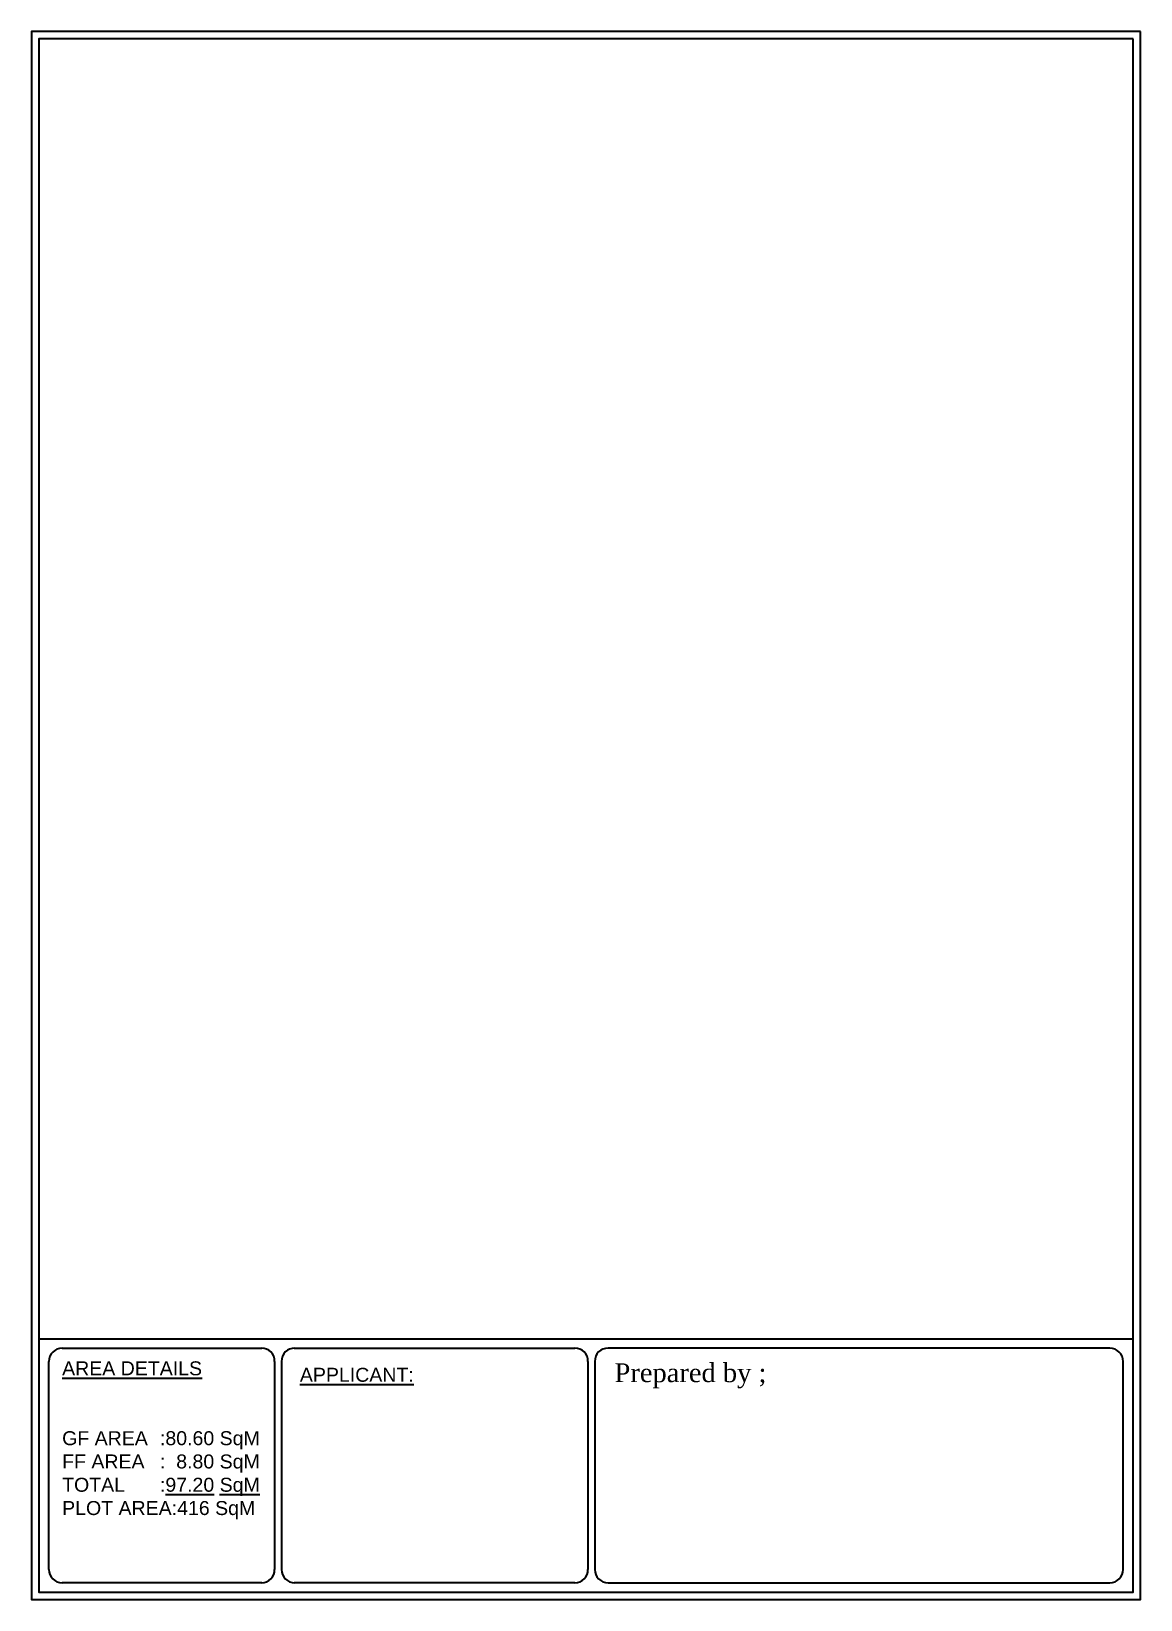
# Model space of a CAD drawing. Header units: metres. Extents: x 3996 to 16803, y -1642 to 12107.
# Drawn here: x 5774.2 to 5810.2, y 3122.9 to 3173.9 of the extents above; entities that cross this region are included whole.
import ezdxf

# ---------------------------------------------------------------- set-up
doc = ezdxf.new("R2010")
doc.units = ezdxf.units.M
doc.layers.add('PLAN', color=10, linetype='Continuous')
doc.styles.get("Standard").update_dxf_attribs({"font": 'arial.ttf'})

msp = doc.modelspace()

# ---------------------------------------------------------------- texts
at = {"insert": (5793.1251, 3130.62337), "char_height": 0.6125764, "width": 14.2198461, "attachment_point": 1}
msp.add_mtext('{\\fTimes New Roman|b0|i0|c0|p18;Prepared by ;}', dxfattribs=at)
msp.add_mtext('{\\fTimes New Roman|b0|i0|c0|p18;Prepared by ;}', dxfattribs=at)
at = {"layer": 'PLAN', "color": 0, "char_height": 0.4537603, "attachment_point": 1}
for s, insert, width in [('\\pxt4.6154;{\\LAREA DETAILS}\\P\\pt4.6154,7;\\P\\P\\pt7;GF AREA ^I:80.60 SqM\\PFF AREA ^I:  8.80 SqM\\PTOTAL^I:{\\L97.20 SqM\\P\\ptz;}PLOT AREA:416 SqM^I', (5775.1885, 3130.68614), 7.4327322), ('\\pxt4.6154;{\\LAPPLICANT:}', (5782.90831, 3130.47638), 9.1097196)]:
    msp.add_mtext(s, dxfattribs=dict(at, insert=insert, width=width))

# ---------------------------------------------------------------- linework, layer by layer
for p, q in [((5775.1885, 3131.11494), (5781.67785, 3131.11494)), ((5782.72454, 3131.11494), (5791.83446, 3131.11494)), ((5809.21042, 3131.11494), (5792.91588, 3131.11494)), ((5774.7597, 3129.62088), (5774.7597, 3130.68614)), ((5782.08929, 3130.68614), (5782.08929, 3129.62088)), ((5782.3131, 3130.68614), (5782.3131, 3129.62088)), ((5792.26327, 3130.68614), (5792.26327, 3129.62088)), ((5792.48708, 3130.68614), (5792.48708, 3129.62088)), ((5809.63922, 3129.62088), (5809.63922, 3130.68614)), ((5774.7597, 3123.92369), (5774.7597, 3129.62088)), ((5782.08929, 3129.62088), (5782.08929, 3123.92369)), ((5782.3131, 3129.62088), (5782.3131, 3123.92369)), ((5792.26327, 3129.62088), (5792.26327, 3123.92369)), ((5792.48708, 3129.62088), (5792.48708, 3123.92369)), ((5809.63922, 3123.92369), (5809.63922, 3129.62088)), ((5781.67785, 3123.49489), (5775.1885, 3123.49489)), ((5791.83446, 3123.49489), (5782.72454, 3123.49489)), ((5792.91588, 3123.49489), (5809.21042, 3123.49489))]:
    msp.add_line(p, q)
for centre, radius, start, end in [((5775.1885, 3130.68614), 0.4288, 90, 180), ((5781.66917, 3130.69482), 0.42021, 358.816289, 91.183711), ((5782.73323, 3130.69482), 0.42021, 88.816289, 181.183711), ((5791.84314, 3130.69482), 0.42021, 358.816289, 91.183711), ((5792.9072, 3130.69482), 0.42021, 88.816289, 181.183711), ((5809.21042, 3130.68614), 0.4288, 0, 90), ((5775.1885, 3123.92369), 0.4288, 180, 270), ((5781.66917, 3123.91501), 0.42021, 268.816289, 1.183711), ((5782.73323, 3123.91501), 0.42021, 178.816289, 271.183711), ((5791.84314, 3123.91501), 0.42021, 268.816289, 1.183711), ((5792.9072, 3123.91501), 0.42021, 178.816289, 271.183711), ((5809.21042, 3123.92369), 0.4288, 270, 0)]:
    msp.add_arc(centre, radius, start, end)
at = {"layer": 'PLAN', "color": 0}
for p, q in [((5774.43474, 3131.42248), (5809.96418, 3131.42248)), ((5774.43474, 3123.19078), (5809.96418, 3123.19078))]:
    msp.add_line(p, q, dxfattribs=at)
for points in [[(5810.20921, 3173.88761), (5774.18971, 3173.88761), (5774.18971, 3122.94575), (5810.20921, 3122.94575)], [(5809.96418, 3173.64258), (5774.43474, 3173.64258), (5774.43474, 3123.19078), (5809.96418, 3123.19078)]]:
    msp.add_lwpolyline(points, close=True, dxfattribs=at)

msp.set_redraw_order([(e.dxf.handle, doc.entitydb.next_handle()) for e in msp.query("TEXT MTEXT ATTDEF DIMENSION ARC_DIMENSION")])  # texts and dimensions are drawn at this point

doc.saveas('drawing.dxf')
